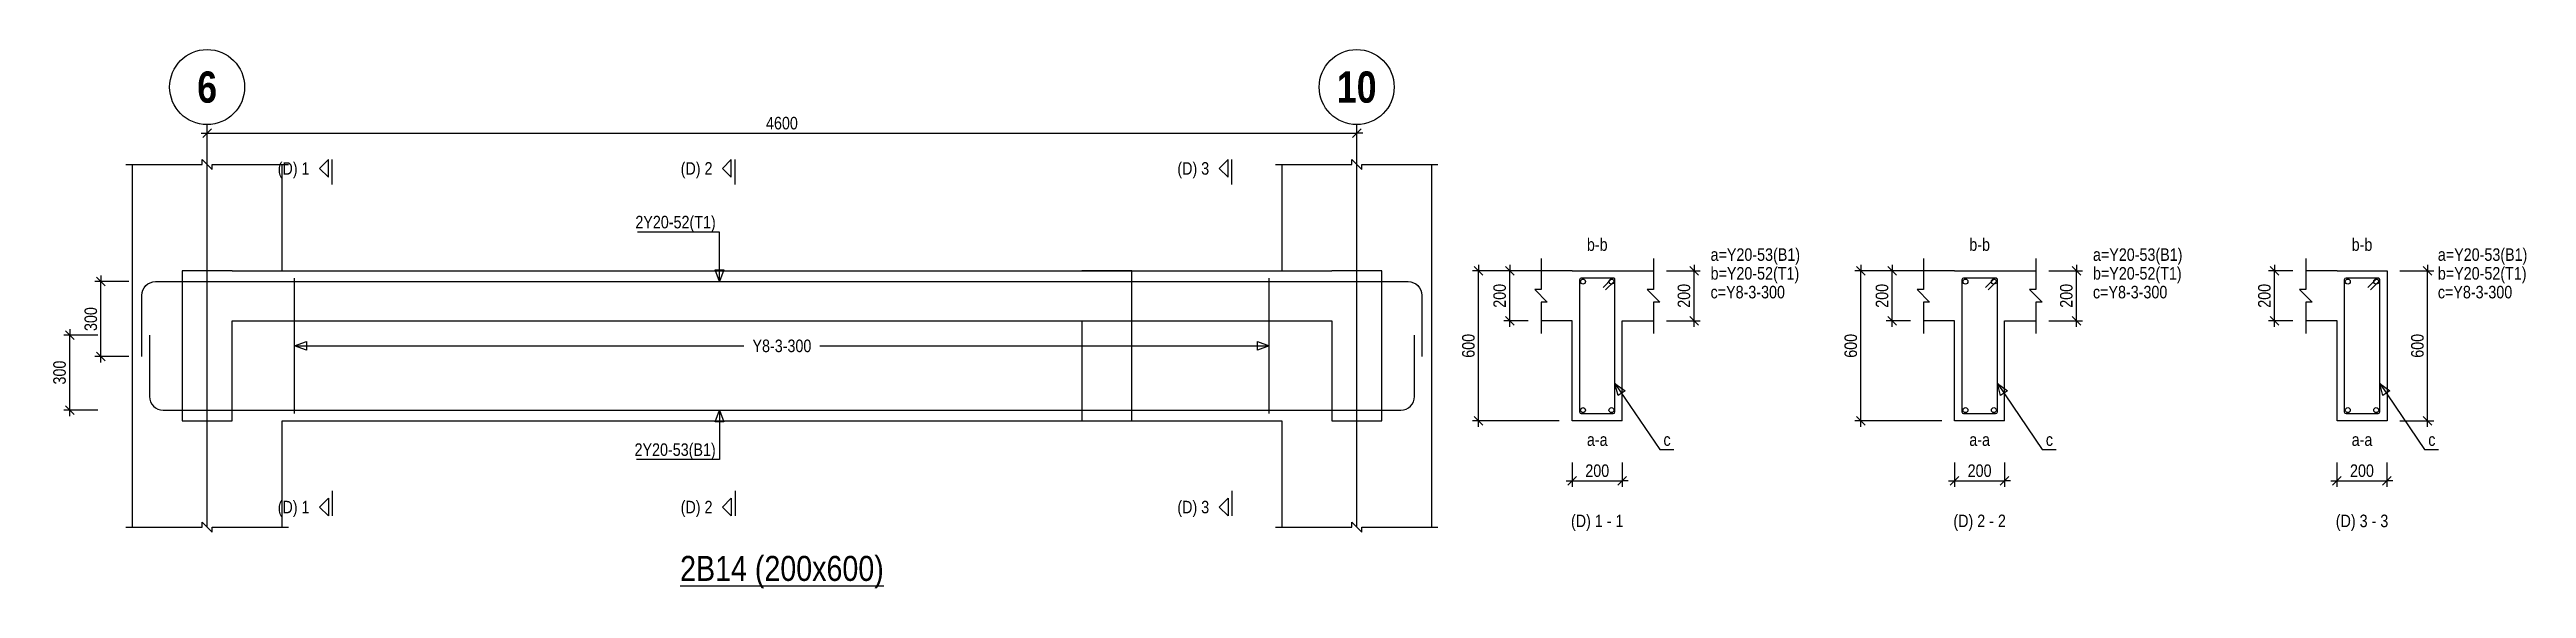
# Model space of a CAD drawing. Extents: x 0 to 206258, y -403073 to 0.
# Drawn here: x 47657 to 67479, y -263674 to -259364 of the extents above; entities that cross this region are included whole.
import ezdxf
from ezdxf.enums import TextEntityAlignment as Align
from ezdxf.lldxf.tags import DXFTag

# ---------------------------------------------------------------- set-up
doc = ezdxf.new("R2010")
doc.units = 0
doc.header["$LTSCALE"] = 1000
for name, color, linetype in [('Axis Circle(Dir 2)', 150, 'Continuous'), ('Axis Label(Dir 1)', 7, 'Continuous'), ('Axis Line(Dir 2)', 150, 'CENTER2'), ('Break Line', 5, 'Continuous'), ('Dimension Line', 5, 'Continuous'), ('Front Elevation Line', 40, 'Continuous'), ('Leader Line', 5, 'Continuous'), ('Link Line', 3, 'Continuous'), ('Rebar Label', 6, 'Continuous'), ('Rebar Line', 7, 'Continuous'), ('Section Label', 1, 'Continuous'), ('Section Line', 1, 'Continuous'), ('Top Rebar Label', 6, 'Continuous'), ('Top Rebar Line', 7, 'Continuous')]:
    doc.layers.add(name, color=color, linetype=linetype)
for name, color, linetype, true_color in [('Back Elevation Line', 191, 'HIDDEN2', 0xd4aaff), ('Beam Label(D)', 94, 'Continuous', 0x008100), ('Beam Line(D)', 112, 'Continuous', 0x00bd5e), ('Link Label', 94, 'Continuous', 0x008100)]:
    doc.layers.add(name, color=color, linetype=linetype, true_color=true_color)
doc.styles.add('Axis Label(Dir 1)', font='ARIALNB.TTF', dxfattribs={"height": 250})
doc.styles.add('Beam Label(D)', font='ARIALN.TTF', dxfattribs={"height": 200})
doc.styles.add('Dimension Text', font='ARIALN.TTF', dxfattribs={"height": 100})
doc.styles.add('Link Label', font='ARIALN.TTF', dxfattribs={"height": 100})
doc.styles.add('Rebar Label', font='ARIALN.TTF', dxfattribs={"height": 100})
doc.styles.add('Section Label', font='ARIALN.TTF', dxfattribs={"height": 100})
doc.styles.add('Top Rebar Label', font='ARIALN.TTF', dxfattribs={"height": 100})
tags = doc.linetypes.add('CENTER2', pattern=[1.125, 0.75, -0.125, 0.125, -0.125]).pattern_tags.tags
tags[10:11] = [DXFTag(74, 4), DXFTag(75, 0), DXFTag(340, '0'), DXFTag(46, 0.0), DXFTag(50, 0.0), DXFTag(44, 0.0), DXFTag(45, 0.0)]
tags[8:9] = [DXFTag(74, 4), DXFTag(75, 0), DXFTag(340, '0'), DXFTag(46, 0.0), DXFTag(50, 0.0), DXFTag(44, 0.0), DXFTag(45, 0.0)]
tags[6:7] = [DXFTag(74, 4), DXFTag(75, 0), DXFTag(340, '0'), DXFTag(46, 0.0), DXFTag(50, 0.0), DXFTag(44, 0.0), DXFTag(45, 0.0)]
tags[4:5] = [DXFTag(74, 4), DXFTag(75, 0), DXFTag(340, '0'), DXFTag(46, 0.0), DXFTag(50, 0.0), DXFTag(44, 0.0), DXFTag(45, 0.0)]
tags = doc.linetypes.add('HIDDEN2', pattern=[0.1875, 0.125, -0.0625]).pattern_tags.tags
tags[6:7] = [DXFTag(74, 4), DXFTag(75, 0), DXFTag(340, '0'), DXFTag(46, 0.0), DXFTag(50, 0.0), DXFTag(44, 0.0), DXFTag(45, 0.0)]
tags[4:5] = [DXFTag(74, 4), DXFTag(75, 0), DXFTag(340, '0'), DXFTag(46, 0.0), DXFTag(50, 0.0), DXFTag(44, 0.0), DXFTag(45, 0.0)]
doc.dimstyles.new('BEAM', dxfattribs={"dimtxt": 100, "dimasz": 30, "dimexe": 48.3, "dimexo": 103.5, "dimgap": 30, "dimtad": 1, "dimtoh": 1, "dimdec": 1, "dimlfac": 0.5, "dimdsep": 46, "dimtxsty": 'Dimension Text', "dimblk": 'PCDIM_TICK', "dimcen": 0.09, "dimclrd": 5, "dimclre": 5, "dimclrt": 5, "dimadec": 1, "dimazin": 0, "dimtp": 1, "dimtm": 1, "dimtfac": 1, "dimtdec": 4, "dimtofl": 0, "dimtmove": 0, "dimatfit": 3, "dimfxl": 1, "dimtolj": 1, "dimtzin": 0, "dimarcsym": 0})

msp = doc.modelspace()

# ---------------------------------------------------------------- texts
at = {"layer": 'Axis Label(Dir 1)', "transparency": 33554687, "style": 'Axis Label(Dir 1)'}
for s, p in [('6', (48917.965, -259664.284)), ('10', (58117.965, -259664.284))]:
    msp.add_text(s, height=250, dxfattribs=at).set_placement(p, align=Align.MIDDLE_CENTER)
at = {"layer": 'Beam Label(D)', "transparency": 33554687, "style": 'Beam Label(D)'}
msp.add_text('%%U2B14 (200x600)', height=200, dxfattribs=at).set_placement((53517.965, -263414.284), align=Align.TOP_CENTER)
at = {"layer": 'Link Label', "transparency": 33554687, "style": 'Link Label'}
for s, p in [(' c=Y8-3-300', (60917.965, -261354.284)), (' c=Y8-3-300', (63978.203, -261354.284)), (' c=Y8-3-300', (66738.442, -261354.284)), ('c', (60572.965, -262534.284)), ('c', (63633.203, -262534.284)), ('c', (66693.442, -262534.284))]:
    msp.add_text(s, height=100, dxfattribs=at).set_placement(p)
msp.add_text('Y8-3-300', height=100, dxfattribs=at).set_placement((53517.965, -261734.284), align=Align.MIDDLE_CENTER)
at = {"layer": 'Rebar Label', "transparency": 33554687, "style": 'Rebar Label'}
for s, p in [('b-b', (60042.965, -261004.284)), ('b-b', (63103.203, -261004.284)), ('b-b', (66163.442, -261004.284)), ('a-a', (60042.965, -262564.284)), ('a-a', (63103.203, -262564.284)), ('a-a', (66163.442, -262564.284))]:
    msp.add_text(s, height=100, dxfattribs=at).set_placement(p, align=Align.BOTTOM_CENTER)
for p in [(60917.965, -261054.284), (63978.203, -261054.284), (66738.442, -261054.284)]:
    msp.add_text(' a=Y20-53(B1)', height=100, dxfattribs=at).set_placement(p)
msp.add_text(' 2Y20-53(B1)', height=100, dxfattribs=at).set_placement((52987.965, -262614.284), align=Align.RIGHT)
at = {"layer": 'Section Label', "transparency": 33554687, "style": 'Section Label'}
for s, p in [('(D) 1', (49737.254, -260314.994)), ('(D) 2', (52962.254, -260314.994)), ('(D) 3', (56937.254, -260314.994)), ('(D) 1', (49737.254, -263023.573)), ('(D) 2', (52962.254, -263023.573)), ('(D) 3', (56937.254, -263023.573))]:
    msp.add_text(s, height=100, dxfattribs=at).set_placement(p, align=Align.MIDDLE_RIGHT)
for s, p in [('(D) 1 - 1', (60042.965, -263214.284)), ('(D) 2 - 2', (63103.203, -263214.284)), ('(D) 3 - 3', (66163.442, -263214.284))]:
    msp.add_text(s, height=100, dxfattribs=at).set_placement(p, align=Align.BOTTOM_CENTER)
at = {"layer": 'Top Rebar Label', "transparency": 33554687, "style": 'Top Rebar Label'}
msp.add_text(' 2Y20-52(T1)', height=100, dxfattribs=at).set_placement((52987.965, -260794.284), align=Align.RIGHT)
for p in [(60917.965, -261204.284), (63978.203, -261204.284), (66738.442, -261204.284)]:
    msp.add_text(' b=Y20-52(T1)', height=100, dxfattribs=at).set_placement(p)

# ---------------------------------------------------------------- blocks, each defined once
blk = doc.blocks.new('PCDIM_TICK')
at = {"layer": 'Dimension Line', "color": 0, "transparency": 33554687}
for p, q in [((1.15, 1.15), (-1.15, -1.15)), ((1.61, 0), (0, 0))]:
    blk.add_line(p, q, dxfattribs=at)
blk = doc.blocks.new('*U3375')
at = {"layer": 'Dimension Line', "color": 5, "true_color": 0x0000ff, "transparency": 16777216}
for p, q in [((48292, -261220), (48020, -261220)), ((48068, -261820), (48068, -261220)), ((48292, -261820), (48020, -261820))]:
    blk.add_line(p, q, dxfattribs=at)
at = {"layer": 'Dimension Line', "color": 5, "true_color": 0x0000ff, "transparency": 16777216, "xscale": 30, "yscale": 30}
for p, rotation in [((48068, -261220), 89.99999999999447), ((48068, -261820), 269.9999999999834)]:
    blk.add_blockref('PCDIM_TICK', p, dxfattribs=dict(at, rotation=rotation))
at = {"layer": 'Dimension Line', "color": 5, "true_color": 0x0000ff, "transparency": 16777216, "insert": (48038, -261520), "char_height": 100, "width": 181.5, "attachment_point": 8, "rotation": 90, "style": 'Dimension Text'}
blk.add_mtext('300', dxfattribs=at)
blk = doc.blocks.new('*U3376')
at = {"layer": 'Dimension Line', "color": 5, "true_color": 0x0000ff, "transparency": 16777216}
for p, q in [((48042, -261648), (47770, -261648)), ((47818, -262248), (47818, -261648)), ((48042, -262248), (47770, -262248))]:
    blk.add_line(p, q, dxfattribs=at)
at = {"layer": 'Dimension Line', "color": 5, "true_color": 0x0000ff, "transparency": 16777216, "xscale": 30, "yscale": 30}
for p, rotation in [((47818, -261648), 89.99999999999447), ((47818, -262248), 269.9999999999834)]:
    blk.add_blockref('PCDIM_TICK', p, dxfattribs=dict(at, rotation=rotation))
at = {"layer": 'Dimension Line', "color": 5, "true_color": 0x0000ff, "transparency": 16777216, "insert": (47788, -261948), "char_height": 100, "width": 181.5, "attachment_point": 8, "rotation": 90, "style": 'Dimension Text'}
blk.add_mtext('300', dxfattribs=at)
blk = doc.blocks.new('*U3377')
at = {"layer": 'Dimension Line', "color": 5, "true_color": 0x0000ff, "transparency": 16777216}
for p, q in [((48918, -260181), (48918, -259986)), ((48918, -260034), (58118, -260034)), ((58118, -260181), (58118, -259986))]:
    blk.add_line(p, q, dxfattribs=at)
at = {"layer": 'Dimension Line', "color": 5, "true_color": 0x0000ff, "transparency": 16777216, "xscale": 30, "yscale": 30, "rotation": 180.0000000000004}
blk.add_blockref('PCDIM_TICK', (48918, -260034), dxfattribs=at)
at = {"layer": 'Dimension Line', "color": 5, "true_color": 0x0000ff, "transparency": 16777216, "xscale": 30, "yscale": 30}
blk.add_blockref('PCDIM_TICK', (58118, -260034), dxfattribs=at)
at = {"layer": 'Dimension Line', "color": 5, "true_color": 0x0000ff, "transparency": 16777216, "insert": (53518, -260004), "char_height": 100, "width": 249.2, "attachment_point": 8, "style": 'Dimension Text'}
blk.add_mtext('4600', dxfattribs=at)
blk = doc.blocks.new('*U3378')
at = {"layer": 'Dimension Line', "color": 5, "true_color": 0x0000ff, "transparency": 16777216}
for p, q in [((60596, -261134), (60866, -261134)), ((60818, -261534), (60818, -261134)), ((60596, -261534), (60866, -261534))]:
    blk.add_line(p, q, dxfattribs=at)
at = {"layer": 'Dimension Line', "color": 5, "true_color": 0x0000ff, "transparency": 16777216, "xscale": 30, "yscale": 30}
for p, rotation in [((60818, -261134), 89.99999999999447), ((60818, -261534), 269.9999999999834)]:
    blk.add_blockref('PCDIM_TICK', p, dxfattribs=dict(at, rotation=rotation))
at = {"layer": 'Dimension Line', "color": 5, "true_color": 0x0000ff, "transparency": 16777216, "insert": (60788, -261334), "char_height": 100, "width": 182.77, "attachment_point": 8, "rotation": 90, "style": 'Dimension Text'}
blk.add_mtext('200', dxfattribs=at)
blk = doc.blocks.new('*U3379')
at = {"layer": 'Dimension Line', "color": 5, "true_color": 0x0000ff, "transparency": 16777216}
for p, q in [((59489, -261134), (59295, -261134)), ((59343, -261534), (59343, -261134)), ((59489, -261534), (59295, -261534))]:
    blk.add_line(p, q, dxfattribs=at)
at = {"layer": 'Dimension Line', "color": 5, "true_color": 0x0000ff, "transparency": 16777216, "xscale": 30, "yscale": 30}
for p, rotation in [((59343, -261134), 89.99999999999447), ((59343, -261534), 269.9999999999834)]:
    blk.add_blockref('PCDIM_TICK', p, dxfattribs=dict(at, rotation=rotation))
at = {"layer": 'Dimension Line', "color": 5, "true_color": 0x0000ff, "transparency": 16777216, "insert": (59313, -261334), "char_height": 100, "width": 182.77, "attachment_point": 8, "rotation": 90, "style": 'Dimension Text'}
blk.add_mtext('200', dxfattribs=at)
blk = doc.blocks.new('*U3380')
at = {"layer": 'Dimension Line', "color": 5, "true_color": 0x0000ff, "transparency": 16777216}
for p, q in [((59739, -261134), (59045, -261134)), ((59093, -262334), (59093, -261134)), ((59739, -262334), (59045, -262334))]:
    blk.add_line(p, q, dxfattribs=at)
at = {"layer": 'Dimension Line', "color": 5, "true_color": 0x0000ff, "transparency": 16777216, "xscale": 30, "yscale": 30}
for p, rotation in [((59093, -261134), 89.99999999999447), ((59093, -262334), 269.9999999999834)]:
    blk.add_blockref('PCDIM_TICK', p, dxfattribs=dict(at, rotation=rotation))
at = {"layer": 'Dimension Line', "color": 5, "true_color": 0x0000ff, "transparency": 16777216, "insert": (59063, -261734), "char_height": 100, "width": 181.97, "attachment_point": 8, "rotation": 90, "style": 'Dimension Text'}
blk.add_mtext('600', dxfattribs=at)
blk = doc.blocks.new('*U3381')
at = {"layer": 'Dimension Line', "color": 5, "true_color": 0x0000ff, "transparency": 16777216}
for p, q in [((59843, -262668), (59843, -262863)), ((59843, -262814), (60243, -262814)), ((60243, -262668), (60243, -262863))]:
    blk.add_line(p, q, dxfattribs=at)
at = {"layer": 'Dimension Line', "color": 5, "true_color": 0x0000ff, "transparency": 16777216, "xscale": 30, "yscale": 30, "rotation": 180.0000000000004}
blk.add_blockref('PCDIM_TICK', (59843, -262814), dxfattribs=at)
at = {"layer": 'Dimension Line', "color": 5, "true_color": 0x0000ff, "transparency": 16777216, "xscale": 30, "yscale": 30}
blk.add_blockref('PCDIM_TICK', (60243, -262814), dxfattribs=at)
at = {"layer": 'Dimension Line', "color": 5, "true_color": 0x0000ff, "transparency": 16777216, "insert": (60043, -262784), "char_height": 100, "width": 182.77, "attachment_point": 8, "style": 'Dimension Text'}
blk.add_mtext('200', dxfattribs=at)
blk = doc.blocks.new('*U3382')
at = {"layer": 'Dimension Line', "color": 5, "true_color": 0x0000ff, "transparency": 16777216}
for p, q in [((63657, -261134), (63927, -261134)), ((63878, -261534), (63878, -261134)), ((63657, -261534), (63927, -261534))]:
    blk.add_line(p, q, dxfattribs=at)
at = {"layer": 'Dimension Line', "color": 5, "true_color": 0x0000ff, "transparency": 16777216, "xscale": 30, "yscale": 30}
for p, rotation in [((63878, -261134), 89.99999999999447), ((63878, -261534), 269.9999999999834)]:
    blk.add_blockref('PCDIM_TICK', p, dxfattribs=dict(at, rotation=rotation))
at = {"layer": 'Dimension Line', "color": 5, "true_color": 0x0000ff, "transparency": 16777216, "insert": (63848, -261334), "char_height": 100, "width": 182.77, "attachment_point": 8, "rotation": 90, "style": 'Dimension Text'}
blk.add_mtext('200', dxfattribs=at)
blk = doc.blocks.new('*U3383')
at = {"layer": 'Dimension Line', "color": 5, "true_color": 0x0000ff, "transparency": 16777216}
for p, q in [((62550, -261134), (62355, -261134)), ((62403, -261534), (62403, -261134)), ((62550, -261534), (62355, -261534))]:
    blk.add_line(p, q, dxfattribs=at)
at = {"layer": 'Dimension Line', "color": 5, "true_color": 0x0000ff, "transparency": 16777216, "xscale": 30, "yscale": 30}
for p, rotation in [((62403, -261134), 89.99999999999447), ((62403, -261534), 269.9999999999834)]:
    blk.add_blockref('PCDIM_TICK', p, dxfattribs=dict(at, rotation=rotation))
at = {"layer": 'Dimension Line', "color": 5, "true_color": 0x0000ff, "transparency": 16777216, "insert": (62373, -261334), "char_height": 100, "width": 182.77, "attachment_point": 8, "rotation": 90, "style": 'Dimension Text'}
blk.add_mtext('200', dxfattribs=at)
blk = doc.blocks.new('*U3384')
at = {"layer": 'Dimension Line', "color": 5, "true_color": 0x0000ff, "transparency": 16777216}
for p, q in [((62800, -261134), (62105, -261134)), ((62153, -262334), (62153, -261134)), ((62800, -262334), (62105, -262334))]:
    blk.add_line(p, q, dxfattribs=at)
at = {"layer": 'Dimension Line', "color": 5, "true_color": 0x0000ff, "transparency": 16777216, "xscale": 30, "yscale": 30}
for p, rotation in [((62153, -261134), 89.99999999999447), ((62153, -262334), 269.9999999999834)]:
    blk.add_blockref('PCDIM_TICK', p, dxfattribs=dict(at, rotation=rotation))
at = {"layer": 'Dimension Line', "color": 5, "true_color": 0x0000ff, "transparency": 16777216, "insert": (62123, -261734), "char_height": 100, "width": 181.97, "attachment_point": 8, "rotation": 90, "style": 'Dimension Text'}
blk.add_mtext('600', dxfattribs=at)
blk = doc.blocks.new('*U3385')
at = {"layer": 'Dimension Line', "color": 5, "true_color": 0x0000ff, "transparency": 16777216}
for p, q in [((62903, -262668), (62903, -262863)), ((62903, -262814), (63303, -262814)), ((63303, -262668), (63303, -262863))]:
    blk.add_line(p, q, dxfattribs=at)
at = {"layer": 'Dimension Line', "color": 5, "true_color": 0x0000ff, "transparency": 16777216, "xscale": 30, "yscale": 30, "rotation": 180.0000000000004}
blk.add_blockref('PCDIM_TICK', (62903, -262814), dxfattribs=at)
at = {"layer": 'Dimension Line', "color": 5, "true_color": 0x0000ff, "transparency": 16777216, "xscale": 30, "yscale": 30}
blk.add_blockref('PCDIM_TICK', (63303, -262814), dxfattribs=at)
at = {"layer": 'Dimension Line', "color": 5, "true_color": 0x0000ff, "transparency": 16777216, "insert": (63103, -262784), "char_height": 100, "width": 182.77, "attachment_point": 8, "style": 'Dimension Text'}
blk.add_mtext('200', dxfattribs=at)
blk = doc.blocks.new('*U3386')
at = {"layer": 'Dimension Line', "color": 5, "true_color": 0x0000ff, "transparency": 16777216}
for p, q in [((66467, -261134), (66737, -261134)), ((66688, -262334), (66688, -261134)), ((66467, -262334), (66737, -262334))]:
    blk.add_line(p, q, dxfattribs=at)
at = {"layer": 'Dimension Line', "color": 5, "true_color": 0x0000ff, "transparency": 16777216, "xscale": 30, "yscale": 30}
for p, rotation in [((66688, -261134), 89.99999999999447), ((66688, -262334), 269.9999999999834)]:
    blk.add_blockref('PCDIM_TICK', p, dxfattribs=dict(at, rotation=rotation))
at = {"layer": 'Dimension Line', "color": 5, "true_color": 0x0000ff, "transparency": 16777216, "insert": (66658, -261734), "char_height": 100, "width": 181.97, "attachment_point": 8, "rotation": 90, "style": 'Dimension Text'}
blk.add_mtext('600', dxfattribs=at)
blk = doc.blocks.new('*U3387')
at = {"layer": 'Dimension Line', "color": 5, "true_color": 0x0000ff, "transparency": 16777216}
for p, q in [((65610, -261134), (65415, -261134)), ((65463, -261534), (65463, -261134)), ((65610, -261534), (65415, -261534))]:
    blk.add_line(p, q, dxfattribs=at)
at = {"layer": 'Dimension Line', "color": 5, "true_color": 0x0000ff, "transparency": 16777216, "xscale": 30, "yscale": 30}
for p, rotation in [((65463, -261134), 89.99999999999447), ((65463, -261534), 269.9999999999834)]:
    blk.add_blockref('PCDIM_TICK', p, dxfattribs=dict(at, rotation=rotation))
at = {"layer": 'Dimension Line', "color": 5, "true_color": 0x0000ff, "transparency": 16777216, "insert": (65433, -261334), "char_height": 100, "width": 182.77, "attachment_point": 8, "rotation": 90, "style": 'Dimension Text'}
blk.add_mtext('200', dxfattribs=at)
blk = doc.blocks.new('*U3388')
at = {"layer": 'Dimension Line', "color": 5, "true_color": 0x0000ff, "transparency": 16777216}
for p, q in [((65963, -262668), (65963, -262863)), ((65963, -262814), (66363, -262814)), ((66363, -262668), (66363, -262863))]:
    blk.add_line(p, q, dxfattribs=at)
at = {"layer": 'Dimension Line', "color": 5, "true_color": 0x0000ff, "transparency": 16777216, "xscale": 30, "yscale": 30, "rotation": 180.0000000000004}
blk.add_blockref('PCDIM_TICK', (65963, -262814), dxfattribs=at)
at = {"layer": 'Dimension Line', "color": 5, "true_color": 0x0000ff, "transparency": 16777216, "xscale": 30, "yscale": 30}
blk.add_blockref('PCDIM_TICK', (66363, -262814), dxfattribs=at)
at = {"layer": 'Dimension Line', "color": 5, "true_color": 0x0000ff, "transparency": 16777216, "insert": (66163, -262784), "char_height": 100, "width": 182.77, "attachment_point": 8, "style": 'Dimension Text'}
blk.add_mtext('200', dxfattribs=at)

# ---------------------------------------------------------------- dimensions: what is measured, and where the dimension line sits
at = {"layer": 'Dimension Line', "transparency": 33554687}
for base, p1, p2, text, picture, middle in [((53517.965, -260034.284), (48917.965, -260284.284), (58117.965, -260284.284), '4600', '*U3377', (53517.965, -260034.284)), ((60042.965, -262814.284), (59842.965, -262564.284), (60242.965, -262564.284), '200', '*U3381', (60042.965, -262814.284)), ((63103.203, -262814.284), (62903.203, -262564.284), (63303.203, -262564.284), '200', '*U3385', (63103.203, -262814.284)), ((66163.442, -262814.284), (65963.442, -262564.284), (66363.442, -262564.284), '200', '*U3388', (66163.442, -262814.284))]:
    dim = msp.add_linear_dim(base=base, p1=p1, p2=p2, text=text, dimstyle='BEAM', override={"dimscale": 1, "dimtxt": 100, "dimasz": 30, "dimexe": 48.3, "dimexo": 103.5, "dimgap": 30, "dimtad": 1, "dimtih": 0, "dimdec": 1, "dimlfac": 0.5, "dimzin": 8, "dimlunit": 2, "dimpost": '', "dimtxsty": 'Dimension Text', "dimblk": 'PCDIM_TICK', "dimse1": 0, "dimse2": 0, "dimsd2": 0, "dimclrd": 5, "dimclre": 5, "dimclrt": 5, "dimaunit": 0, "dimadec": 1, "dimazin": 0, "dimtol": 0, "dimtp": 1, "dimtm": 1, "dimtmove": 0}, dxfattribs=at)
    dim.commit()
    dim.dimension.update_dxf_attribs({"geometry": picture, "text_midpoint": middle})
for base, p1, p2, text, picture, middle in [((48067.965, -261520.284), (48395.965, -261820.284), (48395.965, -261220.284), '300', '*U3375', (48067.965, -261520.284)), ((59092.965, -261734.284), (59842.965, -262334.284), (59842.965, -261134.284), '600', '*U3380', (59092.965, -261734.284)), ((59342.965, -261334.284), (59592.965, -261534.284), (59592.965, -261134.284), '200', '*U3379', (59342.965, -261334.284)), ((60817.965, -261334.284), (60492.965, -261534.284), (60492.965, -261134.284), '200', '*U3378', (60817.965, -261334.284)), ((62153.203, -261734.284), (62903.203, -262334.284), (62903.203, -261134.284), '600', '*U3384', (62153.203, -261734.284)), ((62403.203, -261334.284), (62653.203, -261534.284), (62653.203, -261134.284), '200', '*U3383', (62403.203, -261334.284)), ((63878.203, -261334.284), (63553.203, -261534.284), (63553.203, -261134.284), '200', '*U3382', (63878.203, -261334.284)), ((65463.442, -261334.284), (65713.442, -261534.284), (65713.442, -261134.284), '200', '*U3387', (65463.442, -261334.284)), ((66688.442, -261734.284), (66363.442, -262334.284), (66363.442, -261134.284), '600', '*U3386', (66688.442, -261734.284)), ((47817.965, -261948.284), (48145.965, -262248.284), (48145.965, -261648.284), '300', '*U3376', (47817.965, -261948.284))]:
    dim = msp.add_linear_dim(base=base, p1=p1, p2=p2, angle=90, text=text, dimstyle='BEAM', override={"dimscale": 1, "dimtxt": 100, "dimasz": 30, "dimexe": 48.3, "dimexo": 103.5, "dimgap": 30, "dimtad": 1, "dimtih": 0, "dimdec": 1, "dimlfac": 0.5, "dimzin": 8, "dimlunit": 2, "dimpost": '', "dimtxsty": 'Dimension Text', "dimblk": 'PCDIM_TICK', "dimse1": 0, "dimse2": 0, "dimsd2": 0, "dimclrd": 5, "dimclre": 5, "dimclrt": 5, "dimaunit": 0, "dimadec": 1, "dimazin": 0, "dimtol": 0, "dimtp": 1, "dimtm": 1, "dimtmove": 0}, dxfattribs=at)
    dim.commit()
    dim.dimension.update_dxf_attribs({"geometry": picture, "text_midpoint": middle})

# ---------------------------------------------------------------- linework, layer by layer
at = {"layer": 'Axis Circle(Dir 2)', "transparency": 33554687}
for centre in [(48917.965, -259664.284), (58117.965, -259664.284)]:
    msp.add_circle(centre, 300, dxfattribs=at)
at = {"layer": 'Axis Line(Dir 2)', "transparency": 33554687}
for points in [[(48917.965, -263184.284), (48917.965, -259964.284)], [(58117.965, -263184.284), (58117.965, -259964.284)]]:
    msp.add_lwpolyline(points, dxfattribs=at)
at = {"layer": 'Back Elevation Line', "transparency": 33554687}
for points in [[(49117.965, -261134.284), (48717.965, -261134.284)], [(48717.965, -261134.284), (48717.965, -262334.284)], [(49117.965, -261134.284), (55917.965, -261134.284)], [(56317.965, -261134.284), (55917.965, -261134.284)], [(56317.965, -262334.284), (56317.965, -261134.284)], [(49117.965, -262334.284), (49117.965, -261534.284)], [(49117.965, -261534.284), (55917.965, -261534.284)], [(55917.965, -261534.284), (55917.965, -262334.284)], [(48717.965, -262334.284), (49117.965, -262334.284)], [(55917.965, -262334.284), (56317.965, -262334.284)]]:
    msp.add_lwpolyline(points, dxfattribs=at)
at = {"layer": 'Beam Line(D)', "transparency": 33554687}
for points in [[(48317.965, -260284.284), (48317.965, -261134.284)], [(49517.965, -261134.284), (49517.965, -260284.284)], [(57517.965, -260284.284), (57517.965, -261134.284)], [(58717.965, -261134.284), (58717.965, -260284.284)], [(48317.965, -261134.284), (48317.965, -263184.284)], [(49517.965, -261134.284), (57517.965, -261134.284)], [(58717.965, -263184.284), (58717.965, -261134.284)], [(59842.965, -261134.284), (59592.965, -261134.284)], [(59842.965, -261134.284), (60242.965, -261134.284)], [(59842.965, -261134.284), (59842.965, -261134.284)], [(60242.965, -261134.284), (60242.965, -261134.284)], [(60242.965, -261134.284), (60492.965, -261134.284)], [(62903.203, -261134.284), (62653.203, -261134.284)], [(62903.203, -261134.284), (63303.203, -261134.284)], [(62903.203, -261134.284), (62903.203, -261134.284)], [(63303.203, -261134.284), (63303.203, -261134.284)], [(63303.203, -261134.284), (63553.203, -261134.284)], [(65963.442, -261134.284), (66363.442, -261134.284), (66363.442, -262334.284), (65963.442, -262334.284), (65963.442, -261534.284), (65713.442, -261534.284)], [(65963.442, -261134.284), (65713.442, -261134.284)], [(65963.442, -261134.284), (65963.442, -261134.284)], [(60242.965, -262334.284), (59842.965, -262334.284), (59842.965, -261534.284), (59592.965, -261534.284)], [(60242.965, -262334.284), (60242.965, -261534.284), (60492.965, -261534.284)], [(63303.203, -262334.284), (62903.203, -262334.284), (62903.203, -261534.284), (62653.203, -261534.284)], [(63303.203, -262334.284), (63303.203, -261534.284), (63553.203, -261534.284)], [(49517.965, -263184.284), (49517.965, -262334.284)], [(49517.965, -262334.284), (57517.965, -262334.284)], [(57517.965, -262334.284), (57517.965, -263184.284)]]:
    msp.add_lwpolyline(points, dxfattribs=at)
at = {"layer": 'Break Line', "transparency": 33554687}
for points in [[(48267.965, -260284.284), (48877.965, -260284.284), (48877.965, -260244.284), (48957.965, -260324.284), (48957.965, -260284.284), (49567.965, -260284.284)], [(57467.965, -260284.284), (58077.965, -260284.284), (58077.965, -260244.284), (58157.965, -260324.284), (58157.965, -260284.284), (58767.965, -260284.284)], [(59592.965, -261034.284), (59592.965, -261284.284), (59542.965, -261284.284), (59642.965, -261384.284), (59592.965, -261384.284), (59592.965, -261634.284)], [(60492.965, -261034.284), (60492.965, -261284.284), (60442.965, -261284.284), (60542.965, -261384.284), (60492.965, -261384.284), (60492.965, -261634.284)], [(62653.203, -261034.284), (62653.203, -261284.284), (62603.203, -261284.284), (62703.203, -261384.284), (62653.203, -261384.284), (62653.203, -261634.284)], [(63553.203, -261034.284), (63553.203, -261284.284), (63503.203, -261284.284), (63603.203, -261384.284), (63553.203, -261384.284), (63553.203, -261634.284)], [(65713.442, -261034.284), (65713.442, -261284.284), (65663.442, -261284.284), (65763.442, -261384.284), (65713.442, -261384.284), (65713.442, -261634.284)], [(48267.965, -263184.284), (48877.965, -263184.284), (48877.965, -263144.284), (48957.965, -263224.284), (48957.965, -263184.284), (49567.965, -263184.284)], [(57467.965, -263184.284), (58077.965, -263184.284), (58077.965, -263144.284), (58157.965, -263224.284), (58157.965, -263184.284), (58767.965, -263184.284)]]:
    msp.add_lwpolyline(points, dxfattribs=at)
at = {"layer": 'Front Elevation Line', "transparency": 33554687}
for points in [[(49117.965, -261134.284), (48717.965, -261134.284)], [(48717.965, -261134.284), (48717.965, -262334.284)], [(49117.965, -261134.284), (57917.965, -261134.284)], [(58317.965, -261134.284), (57917.965, -261134.284)], [(58317.965, -262334.284), (58317.965, -261134.284)], [(49117.965, -262334.284), (49117.965, -261534.284)], [(49117.965, -261534.284), (57917.965, -261534.284)], [(57917.965, -261534.284), (57917.965, -262334.284)], [(48717.965, -262334.284), (49117.965, -262334.284)], [(57917.965, -262334.284), (58317.965, -262334.284)]]:
    msp.add_lwpolyline(points, dxfattribs=at)
at = {"layer": 'Leader Line', "transparency": 33554687}
for points in [[(53017.965, -261220.284), (53017.965, -260824.284), (52362.973, -260824.284)], [(52983.763, -261126.314), (53052.167, -261126.314), (53017.965, -261220.284), (52983.763, -261126.314)], [(49617.965, -261734.284), (49711.934, -261700.082), (49711.934, -261768.486), (49617.965, -261734.284), (53213.321, -261734.284)], [(53822.609, -261734.284), (57417.965, -261734.284), (57323.995, -261768.486), (57323.995, -261700.082), (57417.965, -261734.284)], [(60265.905, -262093.008), (60209.221, -262131.297), (60184.965, -262034.284), (60265.905, -262093.008)], [(60184.965, -262034.284), (60542.965, -262564.284), (60656.094, -262564.284)], [(63326.144, -262093.008), (63269.459, -262131.297), (63245.203, -262034.283), (63326.144, -262093.008)], [(63245.203, -262034.283), (63603.203, -262564.284), (63716.333, -262564.284)], [(66386.382, -262093.007), (66329.698, -262131.296), (66305.441, -262034.282), (66386.382, -262093.007)], [(66305.441, -262034.282), (66663.442, -262564.284), (66776.571, -262564.284)], [(53017.965, -262248.284), (53017.965, -262644.284), (52355.291, -262644.284)], [(53052.167, -262342.253), (52983.763, -262342.253), (53017.965, -262248.284), (53052.167, -262342.253)]]:
    msp.add_lwpolyline(points, dxfattribs=at)
at = {"layer": 'Link Line', "transparency": 33554687}
for p, q in [((49617.965, -262276.284), (49617.965, -261192.284)), ((57417.965, -262276.284), (57417.965, -261192.284))]:
    msp.add_line(p, q, dxfattribs=at)
for points in [[(60110.154, -261286.894), (60180.864, -261216.183, 0.668178638), (60170.965, -261192.284), (59914.965, -261192.284, 0.414213562), (59900.965, -261206.284), (59900.965, -262262.284, 0.414213562), (59914.965, -262276.284), (60170.965, -262276.284, 0.414213562), (60184.965, -262262.284), (60184.965, -261206.284, 0.668178638), (60161.065, -261196.384), (60090.355, -261267.095)], [(63170.392, -261286.894), (63241.103, -261216.183, 0.668178638), (63231.203, -261192.284), (62975.203, -261192.284, 0.414213562), (62961.203, -261206.284), (62961.203, -262262.284, 0.414213562), (62975.203, -262276.284), (63231.203, -262276.284, 0.414213562), (63245.203, -262262.284), (63245.203, -261206.284, 0.668178638), (63221.304, -261196.384), (63150.593, -261267.095)], [(66230.631, -261286.894), (66301.342, -261216.183, 0.668178638), (66291.442, -261192.284), (66035.442, -261192.284, 0.414213562), (66021.442, -261206.284), (66021.442, -262262.284, 0.414213562), (66035.442, -262276.284), (66291.442, -262276.284, 0.414213562), (66305.442, -262262.284), (66305.442, -261206.284, 0.668178638), (66281.543, -261196.384), (66210.832, -261267.095)]]:
    msp.add_lwpolyline(points, format="xyb", dxfattribs=at)
at = {"layer": 'Rebar Line', "transparency": 33554687}
msp.add_lwpolyline([(48455.965, -261648.284), (48455.965, -262138.328, 0.414213562), (48565.92, -262248.284), (58470.009, -262248.284, 0.414213562), (58579.965, -262138.328), (58579.965, -261648.284)], format="xyb", dxfattribs=at)
for centre in [(59928.965, -261220.284), (60156.965, -261220.284), (62989.203, -261220.284), (63217.203, -261220.284), (66049.442, -261220.284), (66277.442, -261220.284), (59928.965, -262248.284), (60156.965, -262248.284), (62989.203, -262248.284), (63217.203, -262248.284), (66049.442, -262248.284), (66277.442, -262248.284)]:
    msp.add_circle(centre, 20, dxfattribs=at)
at = {"layer": 'Section Line', "transparency": 33554687}
for points in [[(49887.965, -260244.284), (49817.254, -260314.994), (49887.965, -260385.705), (49887.965, -260244.284)], [(49917.965, -260444.284), (49917.965, -260244.284)], [(53112.965, -260244.284), (53042.254, -260314.994), (53112.965, -260385.705), (53112.965, -260244.284)], [(53142.965, -260444.284), (53142.965, -260244.284)], [(57087.964, -260244.284), (57017.254, -260314.994), (57087.964, -260385.705), (57087.964, -260244.284)], [(57117.964, -260444.284), (57117.964, -260244.284)], [(49887.965, -263094.284), (49887.965, -263094.284), (49817.254, -263023.573), (49887.965, -262952.862), (49887.965, -263094.284)], [(49917.965, -262894.284), (49917.965, -263094.284)], [(53112.965, -263094.284), (53112.965, -263094.284), (53042.254, -263023.573), (53112.965, -262952.862), (53112.965, -263094.284)], [(53142.965, -262894.284), (53142.965, -263094.284)], [(57087.964, -263094.284), (57087.964, -263094.284), (57017.254, -263023.573), (57087.964, -262952.862), (57087.964, -263094.284)], [(57117.964, -262894.284), (57117.964, -263094.284)]]:
    msp.add_lwpolyline(points, dxfattribs=at)
at = {"layer": 'Top Rebar Line', "transparency": 33554687}
msp.add_lwpolyline([(48395.965, -261820.284), (48395.965, -261330.239, -0.414213562), (48505.92, -261220.284), (58530.009, -261220.284, -0.414213562), (58639.965, -261330.239), (58639.965, -261820.284)], format="xyb", dxfattribs=at)

msp.set_redraw_order([(e.dxf.handle, doc.entitydb.next_handle()) for e in msp.query("TEXT MTEXT ATTDEF DIMENSION ARC_DIMENSION")])  # texts and dimensions are drawn at this point

doc.saveas('drawing.dxf')
